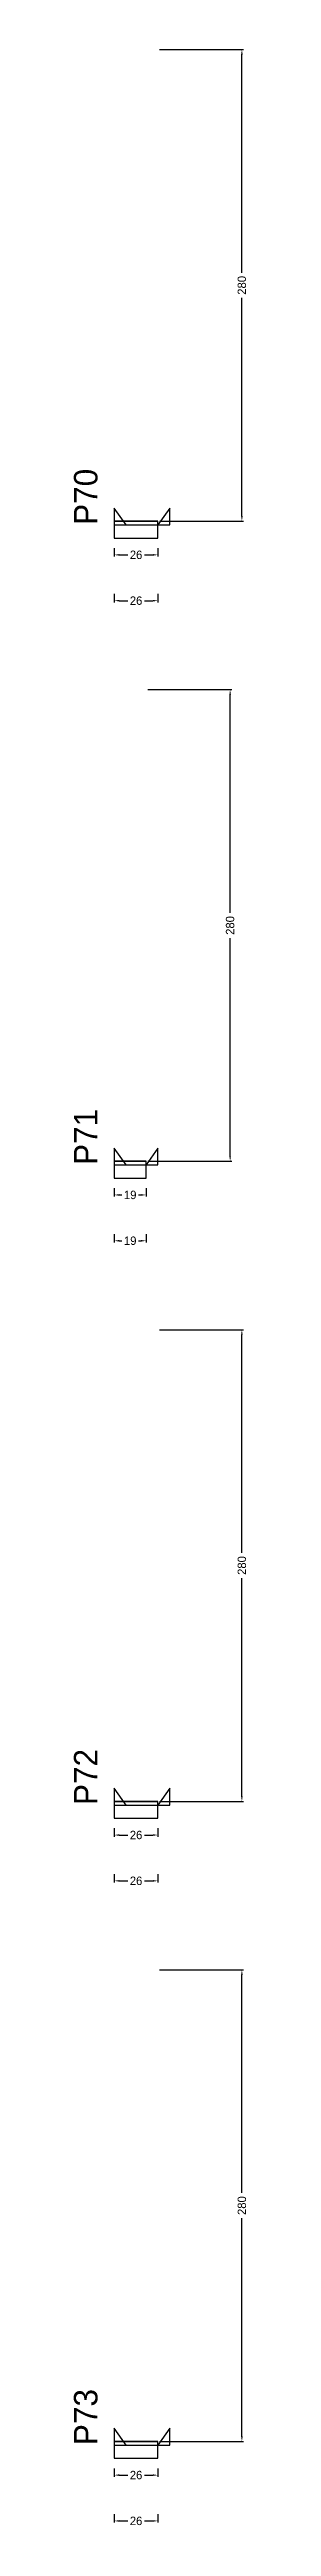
# Model space of a CAD drawing. Header units: centimetres. Extents: x -10500 to 4105, y -36866 to 295.
# Drawn here: x 3976 to 4079, y -27408 to -25938 of the extents above; entities that cross this region are included whole.
import ezdxf

# ---------------------------------------------------------------- set-up
doc = ezdxf.new("R2010")
doc.units = ezdxf.units.CM
for name, color, linetype in [('NOMENCLATURA', 7, 'Continuous'), ('SARR_2.2x10', 60, 'Continuous'), ('SARR_2.2x7', 40, 'Continuous')]:
    doc.layers.add(name, color=color, linetype=linetype)
doc.dimstyles.new('PAINEL-NOVA', dxfattribs={"dimtxt": 5, "dimasz": 3, "dimexe": 1, "dimexo": 1, "dimgap": 1, "dimtad": 1, "dimcen": 2.5, "dimazin": 3, "dimtfac": 1, "dimtmove": 0, "dimatfit": 3})

msp = doc.modelspace()

# ---------------------------------------------------------------- texts
at = {"layer": 'NOMENCLATURA'}
for s, p in [('P70', (3990, -26220)), ('P71', (3990, -26600)), ('P72', (3990, -26980)), ('P73', (3990, -27360))]:
    msp.add_text(s, height=14, rotation=90, dxfattribs=at).set_placement(p)

# ---------------------------------------------------------------- blocks, each defined once
blk = doc.blocks.new('_CLOSEDFILLED')
at = {"color": 0, "linetype": 'BYBLOCK'}
blk.add_solid([(-1, 0.16), (0, 0), (-1, -0.16)], dxfattribs=at)
blk = doc.blocks.new('*D1893')
for p, q in [((4000, -27373.8), (4000, -27378.8)), ((4003, -27377.8), (4008, -27377.8)), ((4018, -27377.8), (4023, -27377.8)), ((4026, -27373.8), (4026, -27378.8))]:
    blk.add_line(p, q)
at = {"layer": 'Defpoints'}
for p in [(4000, -27372.8), (4000, -27377.8), (4026, -27372.8)]:
    blk.add_point(p, dxfattribs=at)
at = {"layer": 'SARR_2.2x10', "xscale": 3, "yscale": 3, "rotation": 180}
blk.add_blockref('_CLOSEDFILLED', (4000, -27377.8), dxfattribs=at)
at = {"layer": 'SARR_2.2x10', "xscale": 3, "yscale": 3}
blk.add_blockref('_CLOSEDFILLED', (4026, -27377.8), dxfattribs=at)
at = {"layer": 'SARR_2.2x10', "insert": (4013, -27377.8), "char_height": 5, "attachment_point": 5}
blk.add_mtext('26', dxfattribs=at)
blk = doc.blocks.new('*D1894')
for p, q in [((4027, -27077.8), (4077, -27077.8)), ((4076, -27210.3), (4076, -27080.8)), ((4076, -27354.8), (4076, -27225.3)), ((4027, -27357.8), (4077, -27357.8))]:
    blk.add_line(p, q)
at = {"layer": 'Defpoints'}
for p in [(4026, -27077.8), (4026, -27357.8), (4076, -27357.8)]:
    blk.add_point(p, dxfattribs=at)
at = {"layer": 'SARR_2.2x10', "xscale": 3, "yscale": 3}
for p, rotation in [((4076, -27077.8), 90), ((4076, -27357.8), 270)]:
    blk.add_blockref('_CLOSEDFILLED', p, dxfattribs=dict(at, rotation=rotation))
at = {"layer": 'SARR_2.2x10', "insert": (4076, -27217.8), "char_height": 5, "attachment_point": 5, "rotation": 90}
blk.add_mtext('280', dxfattribs=at)
blk = doc.blocks.new('*D1895')
for p, q in [((4027, -27077.8), (4077, -27077.8)), ((4076, -27210.3), (4076, -27080.8)), ((4076, -27354.8), (4076, -27225.3)), ((4027, -27357.8), (4077, -27357.8))]:
    blk.add_line(p, q)
at = {"layer": 'Defpoints'}
for p in [(4026, -27077.8), (4026, -27357.8), (4076, -27357.8)]:
    blk.add_point(p, dxfattribs=at)
at = {"layer": 'SARR_2.2x10', "xscale": 3, "yscale": 3}
for p, rotation in [((4076, -27077.8), 90), ((4076, -27357.8), 270)]:
    blk.add_blockref('_CLOSEDFILLED', p, dxfattribs=dict(at, rotation=rotation))
at = {"layer": 'SARR_2.2x10', "insert": (4076, -27217.8), "char_height": 5, "attachment_point": 5, "rotation": 90}
blk.add_mtext('280', dxfattribs=at)
blk = doc.blocks.new('*D1896')
for p, q in [((4027, -27077.8), (4077, -27077.8)), ((4076, -27210.3), (4076, -27080.8)), ((4076, -27354.8), (4076, -27225.3)), ((4027, -27357.8), (4077, -27357.8))]:
    blk.add_line(p, q)
at = {"layer": 'Defpoints'}
for p in [(4026, -27077.8), (4026, -27357.8), (4076, -27357.8)]:
    blk.add_point(p, dxfattribs=at)
at = {"layer": 'SARR_2.2x10', "xscale": 3, "yscale": 3}
for p, rotation in [((4076, -27077.8), 90), ((4076, -27357.8), 270)]:
    blk.add_blockref('_CLOSEDFILLED', p, dxfattribs=dict(at, rotation=rotation))
at = {"layer": 'SARR_2.2x10', "insert": (4076, -27217.8), "char_height": 5, "attachment_point": 5, "rotation": 90}
blk.add_mtext('280', dxfattribs=at)
blk = doc.blocks.new('*D1897')
for p, q in [((4027, -27077.8), (4077, -27077.8)), ((4076, -27210.3), (4076, -27080.8)), ((4076, -27354.8), (4076, -27225.3)), ((4027, -27357.8), (4077, -27357.8))]:
    blk.add_line(p, q)
at = {"layer": 'Defpoints'}
for p in [(4026, -27077.8), (4026, -27357.8), (4076, -27357.8)]:
    blk.add_point(p, dxfattribs=at)
at = {"layer": 'SARR_2.2x10', "xscale": 3, "yscale": 3}
for p, rotation in [((4076, -27077.8), 90), ((4076, -27357.8), 270)]:
    blk.add_blockref('_CLOSEDFILLED', p, dxfattribs=dict(at, rotation=rotation))
at = {"layer": 'SARR_2.2x10', "insert": (4076, -27217.8), "char_height": 5, "attachment_point": 5, "rotation": 90}
blk.add_mtext('280', dxfattribs=at)
blk = doc.blocks.new('*D1898')
for p, q in [((4000, -27401), (4000, -27406)), ((4003, -27405), (4008, -27405)), ((4018, -27405), (4023, -27405)), ((4026, -27401), (4026, -27406))]:
    blk.add_line(p, q)
at = {"layer": 'Defpoints'}
for p in [(4000, -27400), (4000, -27405), (4026, -27400)]:
    blk.add_point(p, dxfattribs=at)
at = {"layer": 'SARR_2.2x10', "xscale": 3, "yscale": 3, "rotation": 180}
blk.add_blockref('_CLOSEDFILLED', (4000, -27405), dxfattribs=at)
at = {"layer": 'SARR_2.2x10', "xscale": 3, "yscale": 3}
blk.add_blockref('_CLOSEDFILLED', (4026, -27405), dxfattribs=at)
at = {"layer": 'SARR_2.2x10', "insert": (4013, -27405), "char_height": 5, "attachment_point": 5}
blk.add_mtext('26', dxfattribs=at)
blk = doc.blocks.new('GRA-E')
at = {"layer": 'SARR_2.2x7'}
blk.add_lwpolyline([(0, 0), (7, 0), (0, 10)], close=True, dxfattribs=at)
blk = doc.blocks.new('GRA-D')
at = {"layer": 'SARR_2.2x7'}
blk.add_lwpolyline([(0, 0), (7, 0), (7, 10)], close=True, dxfattribs=at)
blk = doc.blocks.new('*D1867')
for p, q in [((4000, -26993.8), (4000, -26998.8)), ((4003, -26997.8), (4008, -26997.8)), ((4018, -26997.8), (4023, -26997.8)), ((4026, -26993.8), (4026, -26998.8))]:
    blk.add_line(p, q)
at = {"layer": 'Defpoints'}
for p in [(4000, -26992.8), (4000, -26997.8), (4026, -26992.8)]:
    blk.add_point(p, dxfattribs=at)
at = {"layer": 'SARR_2.2x10', "xscale": 3, "yscale": 3, "rotation": 180}
blk.add_blockref('_CLOSEDFILLED', (4000, -26997.8), dxfattribs=at)
at = {"layer": 'SARR_2.2x10', "xscale": 3, "yscale": 3}
blk.add_blockref('_CLOSEDFILLED', (4026, -26997.8), dxfattribs=at)
at = {"layer": 'SARR_2.2x10', "insert": (4013, -26997.8), "char_height": 5, "attachment_point": 5}
blk.add_mtext('26', dxfattribs=at)
blk = doc.blocks.new('*D1868')
for p, q in [((4027, -26697.8), (4077, -26697.8)), ((4076, -26830.3), (4076, -26700.8)), ((4076, -26974.8), (4076, -26845.3)), ((4027, -26977.8), (4077, -26977.8))]:
    blk.add_line(p, q)
at = {"layer": 'Defpoints'}
for p in [(4026, -26697.8), (4026, -26977.8), (4076, -26977.8)]:
    blk.add_point(p, dxfattribs=at)
at = {"layer": 'SARR_2.2x10', "xscale": 3, "yscale": 3}
for p, rotation in [((4076, -26697.8), 90), ((4076, -26977.8), 270)]:
    blk.add_blockref('_CLOSEDFILLED', p, dxfattribs=dict(at, rotation=rotation))
at = {"layer": 'SARR_2.2x10', "insert": (4076, -26837.8), "char_height": 5, "attachment_point": 5, "rotation": 90}
blk.add_mtext('280', dxfattribs=at)
blk = doc.blocks.new('*D1869')
for p, q in [((4027, -26697.8), (4077, -26697.8)), ((4076, -26830.3), (4076, -26700.8)), ((4076, -26974.8), (4076, -26845.3)), ((4027, -26977.8), (4077, -26977.8))]:
    blk.add_line(p, q)
at = {"layer": 'Defpoints'}
for p in [(4026, -26697.8), (4026, -26977.8), (4076, -26977.8)]:
    blk.add_point(p, dxfattribs=at)
at = {"layer": 'SARR_2.2x10', "xscale": 3, "yscale": 3}
for p, rotation in [((4076, -26697.8), 90), ((4076, -26977.8), 270)]:
    blk.add_blockref('_CLOSEDFILLED', p, dxfattribs=dict(at, rotation=rotation))
at = {"layer": 'SARR_2.2x10', "insert": (4076, -26837.8), "char_height": 5, "attachment_point": 5, "rotation": 90}
blk.add_mtext('280', dxfattribs=at)
blk = doc.blocks.new('*D1870')
for p, q in [((4027, -26697.8), (4077, -26697.8)), ((4076, -26830.3), (4076, -26700.8)), ((4076, -26974.8), (4076, -26845.3)), ((4027, -26977.8), (4077, -26977.8))]:
    blk.add_line(p, q)
at = {"layer": 'Defpoints'}
for p in [(4026, -26697.8), (4026, -26977.8), (4076, -26977.8)]:
    blk.add_point(p, dxfattribs=at)
at = {"layer": 'SARR_2.2x10', "xscale": 3, "yscale": 3}
for p, rotation in [((4076, -26697.8), 90), ((4076, -26977.8), 270)]:
    blk.add_blockref('_CLOSEDFILLED', p, dxfattribs=dict(at, rotation=rotation))
at = {"layer": 'SARR_2.2x10', "insert": (4076, -26837.8), "char_height": 5, "attachment_point": 5, "rotation": 90}
blk.add_mtext('280', dxfattribs=at)
blk = doc.blocks.new('*D1871')
for p, q in [((4027, -26697.8), (4077, -26697.8)), ((4076, -26830.3), (4076, -26700.8)), ((4076, -26974.8), (4076, -26845.3)), ((4027, -26977.8), (4077, -26977.8))]:
    blk.add_line(p, q)
at = {"layer": 'Defpoints'}
for p in [(4026, -26697.8), (4026, -26977.8), (4076, -26977.8)]:
    blk.add_point(p, dxfattribs=at)
at = {"layer": 'SARR_2.2x10', "xscale": 3, "yscale": 3}
for p, rotation in [((4076, -26697.8), 90), ((4076, -26977.8), 270)]:
    blk.add_blockref('_CLOSEDFILLED', p, dxfattribs=dict(at, rotation=rotation))
at = {"layer": 'SARR_2.2x10', "insert": (4076, -26837.8), "char_height": 5, "attachment_point": 5, "rotation": 90}
blk.add_mtext('280', dxfattribs=at)
blk = doc.blocks.new('*D1872')
for p, q in [((4000, -27021), (4000, -27026)), ((4003, -27025), (4008, -27025)), ((4018, -27025), (4023, -27025)), ((4026, -27021), (4026, -27026))]:
    blk.add_line(p, q)
at = {"layer": 'Defpoints'}
for p in [(4000, -27020), (4000, -27025), (4026, -27020)]:
    blk.add_point(p, dxfattribs=at)
at = {"layer": 'SARR_2.2x10', "xscale": 3, "yscale": 3, "rotation": 180}
blk.add_blockref('_CLOSEDFILLED', (4000, -27025), dxfattribs=at)
at = {"layer": 'SARR_2.2x10', "xscale": 3, "yscale": 3}
blk.add_blockref('_CLOSEDFILLED', (4026, -27025), dxfattribs=at)
at = {"layer": 'SARR_2.2x10', "insert": (4013, -27025), "char_height": 5, "attachment_point": 5}
blk.add_mtext('26', dxfattribs=at)
blk = doc.blocks.new('*D1841')
for p, q in [((4000, -26613.8), (4000, -26618.8)), ((4019, -26613.8), (4019, -26618.8)), ((4003, -26617.8), (4004.5, -26617.8)), ((4014.5, -26617.8), (4016, -26617.8))]:
    blk.add_line(p, q)
at = {"layer": 'Defpoints'}
for p in [(4000, -26612.8), (4019, -26612.8), (4000, -26617.8)]:
    blk.add_point(p, dxfattribs=at)
at = {"layer": 'SARR_2.2x10', "xscale": 3, "yscale": 3, "rotation": 180}
blk.add_blockref('_CLOSEDFILLED', (4000, -26617.8), dxfattribs=at)
at = {"layer": 'SARR_2.2x10', "xscale": 3, "yscale": 3}
blk.add_blockref('_CLOSEDFILLED', (4019, -26617.8), dxfattribs=at)
at = {"layer": 'SARR_2.2x10', "insert": (4009.5, -26617.8), "char_height": 5, "attachment_point": 5}
blk.add_mtext('19', dxfattribs=at)
blk = doc.blocks.new('*D1842')
for p, q in [((4020, -26317.8), (4070, -26317.8)), ((4069, -26450.3), (4069, -26320.8)), ((4069, -26594.8), (4069, -26465.3)), ((4020, -26597.8), (4070, -26597.8))]:
    blk.add_line(p, q)
at = {"layer": 'Defpoints'}
for p in [(4019, -26317.8), (4019, -26597.8), (4069, -26597.8)]:
    blk.add_point(p, dxfattribs=at)
at = {"layer": 'SARR_2.2x10', "xscale": 3, "yscale": 3}
for p, rotation in [((4069, -26317.8), 90), ((4069, -26597.8), 270)]:
    blk.add_blockref('_CLOSEDFILLED', p, dxfattribs=dict(at, rotation=rotation))
at = {"layer": 'SARR_2.2x10', "insert": (4069, -26457.8), "char_height": 5, "attachment_point": 5, "rotation": 90}
blk.add_mtext('280', dxfattribs=at)
blk = doc.blocks.new('*D1843')
for p, q in [((4020, -26317.8), (4070, -26317.8)), ((4069, -26450.3), (4069, -26320.8)), ((4069, -26594.8), (4069, -26465.3)), ((4020, -26597.8), (4070, -26597.8))]:
    blk.add_line(p, q)
at = {"layer": 'Defpoints'}
for p in [(4019, -26317.8), (4019, -26597.8), (4069, -26597.8)]:
    blk.add_point(p, dxfattribs=at)
at = {"layer": 'SARR_2.2x10', "xscale": 3, "yscale": 3}
for p, rotation in [((4069, -26317.8), 90), ((4069, -26597.8), 270)]:
    blk.add_blockref('_CLOSEDFILLED', p, dxfattribs=dict(at, rotation=rotation))
at = {"layer": 'SARR_2.2x10', "insert": (4069, -26457.8), "char_height": 5, "attachment_point": 5, "rotation": 90}
blk.add_mtext('280', dxfattribs=at)
blk = doc.blocks.new('*D1844')
for p, q in [((4020, -26317.8), (4070, -26317.8)), ((4069, -26450.3), (4069, -26320.8)), ((4069, -26594.8), (4069, -26465.3)), ((4020, -26597.8), (4070, -26597.8))]:
    blk.add_line(p, q)
at = {"layer": 'Defpoints'}
for p in [(4019, -26317.8), (4019, -26597.8), (4069, -26597.8)]:
    blk.add_point(p, dxfattribs=at)
at = {"layer": 'SARR_2.2x10', "xscale": 3, "yscale": 3}
for p, rotation in [((4069, -26317.8), 90), ((4069, -26597.8), 270)]:
    blk.add_blockref('_CLOSEDFILLED', p, dxfattribs=dict(at, rotation=rotation))
at = {"layer": 'SARR_2.2x10', "insert": (4069, -26457.8), "char_height": 5, "attachment_point": 5, "rotation": 90}
blk.add_mtext('280', dxfattribs=at)
blk = doc.blocks.new('*D1845')
for p, q in [((4020, -26317.8), (4070, -26317.8)), ((4069, -26450.3), (4069, -26320.8)), ((4069, -26594.8), (4069, -26465.3)), ((4020, -26597.8), (4070, -26597.8))]:
    blk.add_line(p, q)
at = {"layer": 'Defpoints'}
for p in [(4019, -26317.8), (4019, -26597.8), (4069, -26597.8)]:
    blk.add_point(p, dxfattribs=at)
at = {"layer": 'SARR_2.2x10', "xscale": 3, "yscale": 3}
for p, rotation in [((4069, -26317.8), 90), ((4069, -26597.8), 270)]:
    blk.add_blockref('_CLOSEDFILLED', p, dxfattribs=dict(at, rotation=rotation))
at = {"layer": 'SARR_2.2x10', "insert": (4069, -26457.8), "char_height": 5, "attachment_point": 5, "rotation": 90}
blk.add_mtext('280', dxfattribs=at)
blk = doc.blocks.new('*D1846')
for p, q in [((4000, -26641), (4000, -26646)), ((4003, -26645), (4004.5, -26645)), ((4014.5, -26645), (4016, -26645)), ((4019, -26641), (4019, -26646))]:
    blk.add_line(p, q)
at = {"layer": 'Defpoints'}
for p in [(4000, -26640), (4000, -26645), (4019, -26640)]:
    blk.add_point(p, dxfattribs=at)
at = {"layer": 'SARR_2.2x10', "xscale": 3, "yscale": 3, "rotation": 180}
blk.add_blockref('_CLOSEDFILLED', (4000, -26645), dxfattribs=at)
at = {"layer": 'SARR_2.2x10', "xscale": 3, "yscale": 3}
blk.add_blockref('_CLOSEDFILLED', (4019, -26645), dxfattribs=at)
at = {"layer": 'SARR_2.2x10', "insert": (4009.5, -26645), "char_height": 5, "attachment_point": 5}
blk.add_mtext('19', dxfattribs=at)
blk = doc.blocks.new('*D1815')
for p, q in [((4000, -26233.8), (4000, -26238.8)), ((4003, -26237.8), (4008, -26237.8)), ((4018, -26237.8), (4023, -26237.8)), ((4026, -26233.8), (4026, -26238.8))]:
    blk.add_line(p, q)
at = {"layer": 'Defpoints'}
for p in [(4000, -26232.8), (4026, -26232.8), (4000, -26237.8)]:
    blk.add_point(p, dxfattribs=at)
at = {"layer": 'SARR_2.2x10', "xscale": 3, "yscale": 3, "rotation": 180}
blk.add_blockref('_CLOSEDFILLED', (4000, -26237.8), dxfattribs=at)
at = {"layer": 'SARR_2.2x10', "xscale": 3, "yscale": 3}
blk.add_blockref('_CLOSEDFILLED', (4026, -26237.8), dxfattribs=at)
at = {"layer": 'SARR_2.2x10', "insert": (4013, -26237.8), "char_height": 5, "attachment_point": 5}
blk.add_mtext('26', dxfattribs=at)
blk = doc.blocks.new('*D1816')
for p, q in [((4027, -25937.8), (4077, -25937.8)), ((4076, -26070.3), (4076, -25940.8)), ((4076, -26214.8), (4076, -26085.3)), ((4027, -26217.8), (4077, -26217.8))]:
    blk.add_line(p, q)
at = {"layer": 'Defpoints'}
for p in [(4026, -25937.8), (4026, -26217.8), (4076, -26217.8)]:
    blk.add_point(p, dxfattribs=at)
at = {"layer": 'SARR_2.2x10', "xscale": 3, "yscale": 3}
for p, rotation in [((4076, -25937.8), 90), ((4076, -26217.8), 270)]:
    blk.add_blockref('_CLOSEDFILLED', p, dxfattribs=dict(at, rotation=rotation))
at = {"layer": 'SARR_2.2x10', "insert": (4076, -26077.8), "char_height": 5, "attachment_point": 5, "rotation": 90}
blk.add_mtext('280', dxfattribs=at)
blk = doc.blocks.new('*D1817')
for p, q in [((4027, -25937.8), (4077, -25937.8)), ((4076, -26070.3), (4076, -25940.8)), ((4076, -26214.8), (4076, -26085.3)), ((4027, -26217.8), (4077, -26217.8))]:
    blk.add_line(p, q)
at = {"layer": 'Defpoints'}
for p in [(4026, -25937.8), (4026, -26217.8), (4076, -26217.8)]:
    blk.add_point(p, dxfattribs=at)
at = {"layer": 'SARR_2.2x10', "xscale": 3, "yscale": 3}
for p, rotation in [((4076, -25937.8), 90), ((4076, -26217.8), 270)]:
    blk.add_blockref('_CLOSEDFILLED', p, dxfattribs=dict(at, rotation=rotation))
at = {"layer": 'SARR_2.2x10', "insert": (4076, -26077.8), "char_height": 5, "attachment_point": 5, "rotation": 90}
blk.add_mtext('280', dxfattribs=at)
blk = doc.blocks.new('*D1818')
for p, q in [((4027, -25937.8), (4077, -25937.8)), ((4076, -26070.3), (4076, -25940.8)), ((4076, -26214.8), (4076, -26085.3)), ((4027, -26217.8), (4077, -26217.8))]:
    blk.add_line(p, q)
at = {"layer": 'Defpoints'}
for p in [(4026, -25937.8), (4026, -26217.8), (4076, -26217.8)]:
    blk.add_point(p, dxfattribs=at)
at = {"layer": 'SARR_2.2x10', "xscale": 3, "yscale": 3}
for p, rotation in [((4076, -25937.8), 90), ((4076, -26217.8), 270)]:
    blk.add_blockref('_CLOSEDFILLED', p, dxfattribs=dict(at, rotation=rotation))
at = {"layer": 'SARR_2.2x10', "insert": (4076, -26077.8), "char_height": 5, "attachment_point": 5, "rotation": 90}
blk.add_mtext('280', dxfattribs=at)
blk = doc.blocks.new('*D1819')
for p, q in [((4027, -25937.8), (4077, -25937.8)), ((4076, -26070.3), (4076, -25940.8)), ((4076, -26214.8), (4076, -26085.3)), ((4027, -26217.8), (4077, -26217.8))]:
    blk.add_line(p, q)
at = {"layer": 'Defpoints'}
for p in [(4026, -25937.8), (4026, -26217.8), (4076, -26217.8)]:
    blk.add_point(p, dxfattribs=at)
at = {"layer": 'SARR_2.2x10', "xscale": 3, "yscale": 3}
for p, rotation in [((4076, -25937.8), 90), ((4076, -26217.8), 270)]:
    blk.add_blockref('_CLOSEDFILLED', p, dxfattribs=dict(at, rotation=rotation))
at = {"layer": 'SARR_2.2x10', "insert": (4076, -26077.8), "char_height": 5, "attachment_point": 5, "rotation": 90}
blk.add_mtext('280', dxfattribs=at)
blk = doc.blocks.new('*D1820')
for p, q in [((4000, -26261), (4000, -26266)), ((4026, -26261), (4026, -26266)), ((4003, -26265), (4008, -26265)), ((4018, -26265), (4023, -26265))]:
    blk.add_line(p, q)
at = {"layer": 'Defpoints'}
for p in [(4000, -26260), (4026, -26260), (4000, -26265)]:
    blk.add_point(p, dxfattribs=at)
at = {"layer": 'SARR_2.2x10', "xscale": 3, "yscale": 3, "rotation": 180}
blk.add_blockref('_CLOSEDFILLED', (4000, -26265), dxfattribs=at)
at = {"layer": 'SARR_2.2x10', "xscale": 3, "yscale": 3}
blk.add_blockref('_CLOSEDFILLED', (4026, -26265), dxfattribs=at)
at = {"layer": 'SARR_2.2x10', "insert": (4013, -26265), "char_height": 5, "attachment_point": 5}
blk.add_mtext('26', dxfattribs=at)

# ---------------------------------------------------------------- dimensions: what is measured, and where the dimension line sits
at = {"layer": 'SARR_2.2x10'}
for base, p1, p2, picture, middle in [((4076, -26217.8), (4026, -26217.8), (4026, -25937.8), '*D1816', (4076, -26077.8)), ((4076, -26217.8), (4026, -26217.8), (4026, -25937.8), '*D1817', (4076, -26077.8)), ((4076, -26217.8), (4026, -26217.8), (4026, -25937.8), '*D1818', (4076, -26077.8)), ((4076, -26217.8), (4026, -26217.8), (4026, -25937.8), '*D1819', (4076, -26077.8)), ((4069, -26597.8), (4019, -26597.8), (4019, -26317.8), '*D1842', (4069, -26457.8)), ((4069, -26597.8), (4019, -26597.8), (4019, -26317.8), '*D1843', (4069, -26457.8)), ((4069, -26597.8), (4019, -26597.8), (4019, -26317.8), '*D1844', (4069, -26457.8)), ((4069, -26597.8), (4019, -26597.8), (4019, -26317.8), '*D1845', (4069, -26457.8)), ((4076, -26977.8), (4026, -26977.8), (4026, -26697.8), '*D1868', (4076, -26837.8)), ((4076, -26977.8), (4026, -26977.8), (4026, -26697.8), '*D1869', (4076, -26837.8)), ((4076, -26977.8), (4026, -26977.8), (4026, -26697.8), '*D1870', (4076, -26837.8)), ((4076, -26977.8), (4026, -26977.8), (4026, -26697.8), '*D1871', (4076, -26837.8)), ((4076, -27357.8), (4026, -27357.8), (4026, -27077.8), '*D1894', (4076, -27217.8)), ((4076, -27357.8), (4026, -27357.8), (4026, -27077.8), '*D1895', (4076, -27217.8)), ((4076, -27357.8), (4026, -27357.8), (4026, -27077.8), '*D1896', (4076, -27217.8)), ((4076, -27357.8), (4026, -27357.8), (4026, -27077.8), '*D1897', (4076, -27217.8))]:
    dim = msp.add_linear_dim(base=base, p1=p1, p2=p2, angle=90, dimstyle='PAINEL-NOVA', dxfattribs=at)
    dim.commit()
    dim.dimension.update_dxf_attribs({"geometry": picture, "text_midpoint": middle})
for base, p1, p2, picture, middle in [((4000, -26237.8), (4000, -26232.8), (4026, -26232.8), '*D1815', (4013, -26237.8)), ((4000, -26265), (4000, -26260), (4026, -26260), '*D1820', (4013, -26265)), ((4000, -26617.8), (4000, -26612.8), (4019, -26612.8), '*D1841', (4009.5, -26617.8)), ((4000, -26645), (4000, -26640), (4019, -26640), '*D1846', (4009.5, -26645)), ((4000, -26997.8), (4000, -26992.8), (4026, -26992.8), '*D1867', (4013, -26997.8)), ((4000, -27025), (4000, -27020), (4026, -27020), '*D1872', (4013, -27025)), ((4000, -27377.8), (4000, -27372.8), (4026, -27372.8), '*D1893', (4013, -27377.8)), ((4000, -27405), (4000, -27400), (4026, -27400), '*D1898', (4013, -27405))]:
    dim = msp.add_linear_dim(base=base, p1=p1, p2=p2, dimstyle='PAINEL-NOVA', dxfattribs=at)
    dim.commit()
    dim.dimension.update_dxf_attribs({"geometry": picture, "text_midpoint": middle})

# ---------------------------------------------------------------- linework, layer by layer
at = {"layer": 'SARR_2.2x10'}
for p, q in [((4026, -26217.8), (4000, -26217.8)), ((4000, -26217.8), (4000, -26227.8)), ((4026, -26227.8), (4026, -26217.8)), ((4000, -26227.8), (4026, -26227.8)), ((4019, -26597.8), (4000, -26597.8)), ((4000, -26597.8), (4000, -26607.8)), ((4019, -26607.8), (4019, -26597.8)), ((4000, -26607.8), (4019, -26607.8)), ((4026, -26977.8), (4000, -26977.8)), ((4000, -26977.8), (4000, -26987.8)), ((4026, -26987.8), (4026, -26977.8)), ((4000, -26987.8), (4026, -26987.8)), ((4026, -27357.8), (4000, -27357.8)), ((4000, -27357.8), (4000, -27367.8)), ((4026, -27367.8), (4026, -27357.8)), ((4000, -27367.8), (4026, -27367.8))]:
    msp.add_line(p, q, dxfattribs=at)
at = {"layer": 'SARR_2.2x7'}
for p, q in [((4026, -26217.8), (4000, -26217.8)), ((4000, -26217.8), (4000, -26220)), ((4000, -26217.8), (4007, -26217.8)), ((4000, -26217.8), (4007, -26217.8)), ((4000, -26217.8), (4007, -26217.8)), ((4000, -26217.8), (4007, -26217.8)), ((4007, -26217.8), (4026, -26217.8)), ((4007, -26217.8), (4026, -26217.8)), ((4007, -26217.8), (4026, -26217.8)), ((4007, -26217.8), (4026, -26217.8)), ((4026, -26220), (4026, -26217.8)), ((4000, -26220), (4026, -26220)), ((4019, -26597.8), (4000, -26597.8)), ((4000, -26597.8), (4000, -26600)), ((4000, -26597.8), (4007, -26597.8)), ((4000, -26597.8), (4007, -26597.8)), ((4000, -26597.8), (4007, -26597.8)), ((4000, -26597.8), (4007, -26597.8)), ((4000, -26600), (4019, -26600)), ((4007, -26597.8), (4019, -26597.8)), ((4007, -26597.8), (4019, -26597.8)), ((4007, -26597.8), (4019, -26597.8)), ((4007, -26597.8), (4019, -26597.8)), ((4019, -26600), (4019, -26597.8)), ((4026, -26977.8), (4000, -26977.8)), ((4000, -26977.8), (4000, -26980)), ((4000, -26977.8), (4007, -26977.8)), ((4000, -26977.8), (4007, -26977.8)), ((4000, -26977.8), (4007, -26977.8)), ((4000, -26977.8), (4007, -26977.8)), ((4000, -26980), (4026, -26980)), ((4007, -26977.8), (4026, -26977.8)), ((4007, -26977.8), (4026, -26977.8)), ((4007, -26977.8), (4026, -26977.8)), ((4007, -26977.8), (4026, -26977.8)), ((4026, -26980), (4026, -26977.8)), ((4026, -27357.8), (4000, -27357.8)), ((4000, -27357.8), (4000, -27360)), ((4000, -27357.8), (4007, -27357.8)), ((4000, -27357.8), (4007, -27357.8)), ((4000, -27357.8), (4007, -27357.8)), ((4000, -27357.8), (4007, -27357.8)), ((4000, -27360), (4026, -27360)), ((4007, -27357.8), (4026, -27357.8)), ((4007, -27357.8), (4026, -27357.8)), ((4007, -27357.8), (4026, -27357.8)), ((4007, -27357.8), (4026, -27357.8)), ((4026, -27360), (4026, -27357.8))]:
    msp.add_line(p, q, dxfattribs=at)

# ---------------------------------------------------------------- block references
for name, p in [('GRA-E', (4000, -26220)), ('GRA-D', (4026, -26220)), ('GRA-E', (4000, -26600)), ('GRA-D', (4019, -26600)), ('GRA-E', (4000, -26980)), ('GRA-D', (4026, -26980)), ('GRA-E', (4000, -27360)), ('GRA-D', (4026, -27360))]:
    msp.add_blockref(name, p, dxfattribs=at)

msp.set_redraw_order([(e.dxf.handle, doc.entitydb.next_handle()) for e in msp.query("TEXT MTEXT ATTDEF DIMENSION ARC_DIMENSION")])  # texts and dimensions are drawn at this point

doc.saveas('drawing.dxf')
